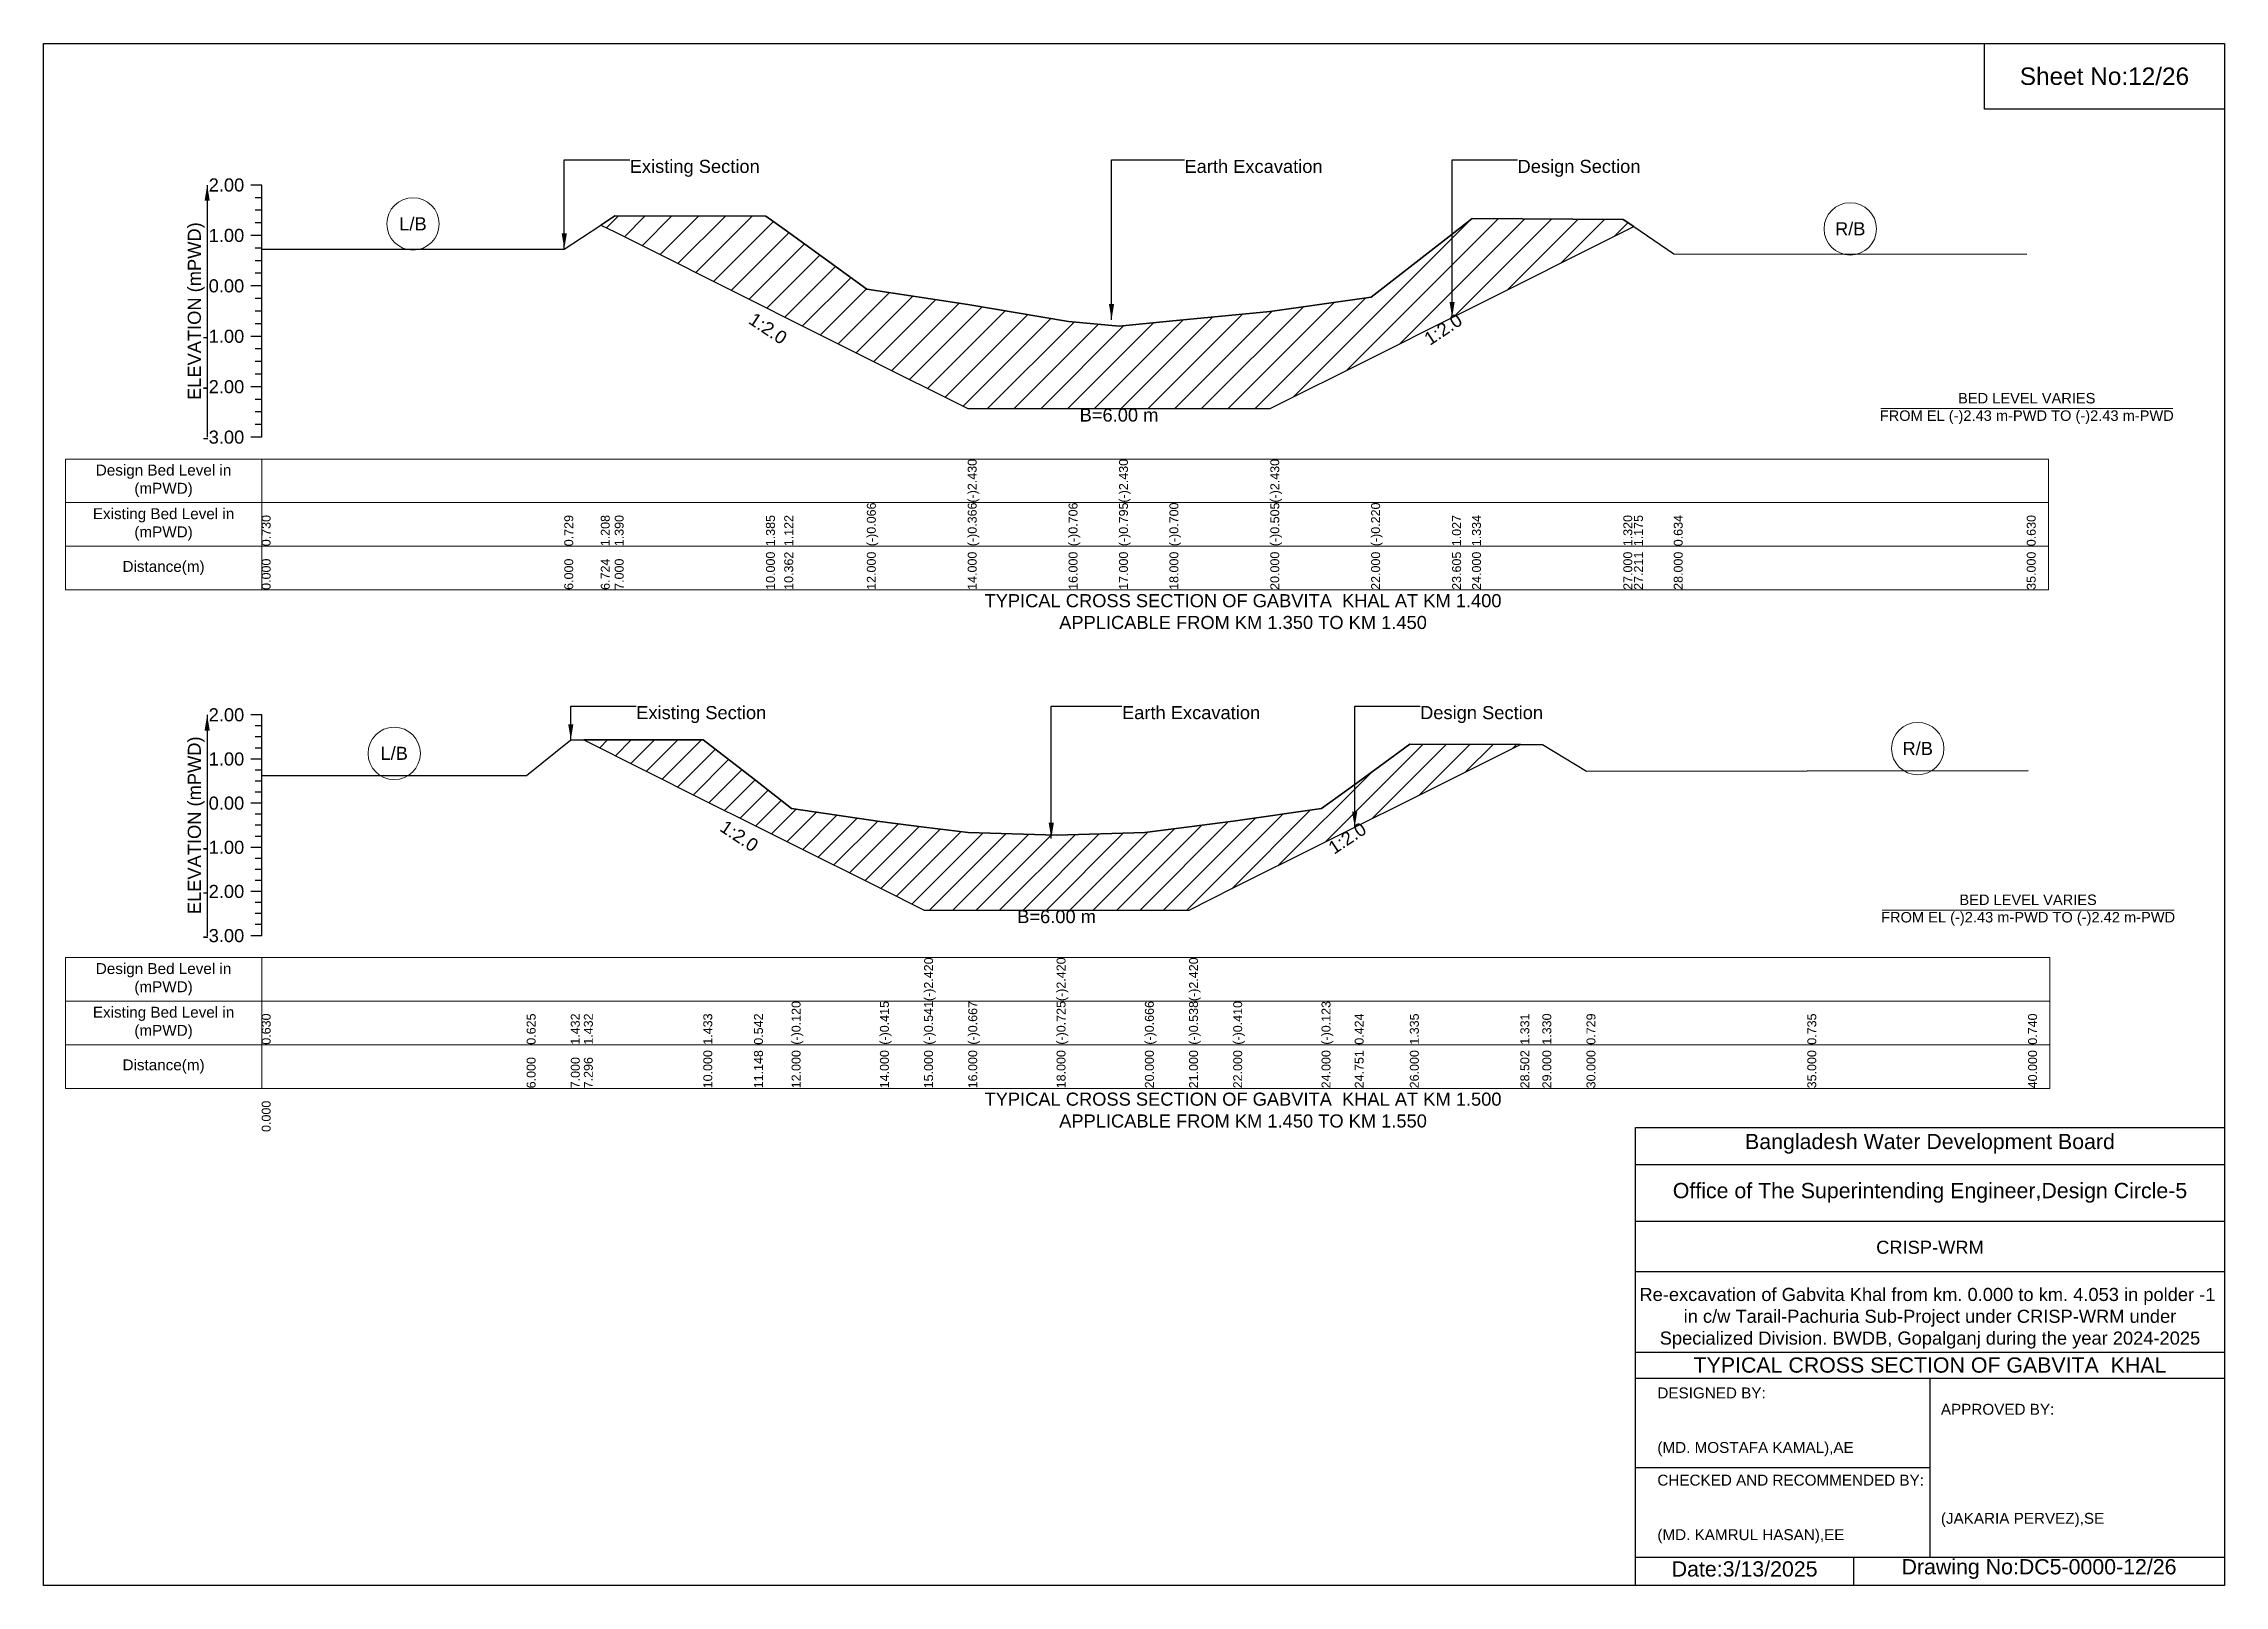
# Model space of a CAD drawing. Header units: feet. Extents: x 91000 to 358000, y -12982 to 34.
# Drawn here: x 210000 to 218000, y -5656 to 0 of the extents above; entities that cross this region are included whole.
import ezdxf

# ---------------------------------------------------------------- set-up
doc = ezdxf.new("R2010")
doc.units = ezdxf.units.FT
doc.header["$LTSCALE"] = 7
doc.header["$MEASUREMENT"] = 0
for name, color, linetype, lineweight in [('Cross section Data Border', 7, 'Continuous', 9), ('Cross Section Labels', 7, 'Continuous', 9), ('Existing_Bed_Level for Xsection', 7, 'Continuous', 25)]:
    doc.layers.add(name, color=color, linetype=linetype, lineweight=lineweight)
doc.styles.get("Standard").update_dxf_attribs({"font": 'arial.ttf'})
doc.dimstyles.get("Standard").update_dxf_attribs({"dimtxt": 0.18, "dimasz": 0.18, "dimexe": 0.18, "dimexo": 0.0625, "dimgap": 0.09, "dimtad": 0, "dimtih": 1, "dimtoh": 1, "dimdec": 4, "dimzin": 0, "dimdsep": 46, "dimtxsty": 'Standard', "dimcen": 0.09, "dimadec": 0, "dimazin": 0, "dimtfac": 1, "dimtdec": 4, "dimtofl": 0, "dimtmove": 0, "dimatfit": 3, "dimfxl": 1, "dimtolj": 1, "dimtzin": 0, "dimarcsym": 0})

msp = doc.modelspace()

# ---------------------------------------------------------------- texts
at = {"attachment_point": 5}
for s, insert, char_height in [('Sheet No:12/26', (217560, -120), 64), ('Bangladesh Water Development Board', (216920, -4036), 56), ('Office of The Superintending Engineer,Design Circle-5', (216920, -4216), 56)]:
    msp.add_mtext(s, dxfattribs=dict(at, insert=insert, char_height=char_height))
for s, insert, char_height, width, attachment_point in [('CRISP-WRM', (216920, -4416), 48, 2240, 5), ('Re-excavation of Gabvita Khal from km. 0.000 to km. 4.053 in polder -1  in c/w Tarail-Pachuria Sub-Project under CRISP-WRM under Specialized Division. BWDB, Gopalganj during the year 2024-2025', (216920, -4676), 48, 2160, 5), ('TYPICAL CROSS SECTION OF GABVITA  KHAL', (216920, -4848), 56, 2240, 5), ('DESIGNED BY:^J^J^J(MD. MOSTAFA KAMAL),AE', (215920, -5056), 40, 1120, 4), ('APPROVED BY:^J^J^J^J^J^J(JAKARIA PERVEZ),SE', (216960, -5216), 40, 1120, 4), ('CHECKED AND RECOMMENDED BY:^J^J^J(MD. KAMRUL HASAN),EE', (215920, -5376), 40, 1120, 4), ('Date:3/13/2025 ', (216240, -5596), 56, 1120, 5), ('Drawing No:DC5-0000-12/26', (217320, -5596), 56, 1760, 5)]:
    msp.add_mtext(s, dxfattribs=dict(insert=insert, char_height=char_height, width=width, attachment_point=attachment_point))
at = {"layer": 'Cross section Data Border', "char_height": 40, "width": 640, "attachment_point": 5}
for s, insert in [('Design Bed Level in (mPWD)', (210440, -1603.9)), ('Existing Bed Level in (mPWD)', (210440, -1763.9)), ('Distance(m)', (210440, -1923.9)), ('Design Bed Level in (mPWD)', (210440, -3432.6)), ('Existing Bed Level in (mPWD)', (210440, -3592.6)), ('Distance(m)', (210440, -3752.6))]:
    msp.add_mtext(s, dxfattribs=dict(at, insert=insert))
at = {"layer": 'Cross Section Labels'}
for s, insert, char_height, attachment_point in [('Existing Section', (212150, -426.4), 48, 1), ('Earth Excavation', (214185, -426.4), 48, 1), ('Design Section', (215407, -426.4), 48, 1), ('L/B', (211355, -661.5), 48, 5), ('R/B', (216627.5, -679.5), 48, 5), ('B=6.00 m', (213945, -1338.5), 48, 2), ('BED LEVEL VARIES ^JFROM EL (-)2.43 m-PWD TO (-)2.43 m-PWD', (217275, -1338.5), 38.4, 5), ('TYPICAL CROSS SECTION OF GABVITA  KHAL AT KM 1.400^JAPPLICABLE FROM KM 1.350 TO KM 1.450', (214400, -2083.9), 48, 5), ('Existing Section', (212174, -2430.2), 48, 1), ('Earth Excavation', (213956, -2430.2), 48, 1), ('Design Section', (215049.6, -2430.2), 48, 1), ('R/B', (216875, -2586.1), 48, 5), ('L/B', (211286, -2603.9), 48, 5), ('B=6.00 m', (213716, -3178.6), 48, 2), ('BED LEVEL VARIES ^JFROM EL (-)2.43 m-PWD TO (-)2.42 m-PWD', (217280, -3178.6), 38.4, 5), ('TYPICAL CROSS SECTION OF GABVITA  KHAL AT KM 1.500^JAPPLICABLE FROM KM 1.450 TO KM 1.550', (214400, -3912.6), 48, 5)]:
    msp.add_mtext(s, dxfattribs=dict(at, insert=insert, char_height=char_height, attachment_point=attachment_point))
at = {"layer": 'Cross Section Labels', "char_height": 48, "attachment_point": 2}
for insert, rotation in [((212670.8, -1025.1), 326.30993), ((215120.7, -1028.1), 33.69007), ((212565.5, -2886.8), 326.30993), ((214769.1, -2895), 33.69007)]:
    msp.add_mtext('1:2.0', dxfattribs=dict(at, insert=insert, rotation=rotation))
at = {"layer": 'Existing_Bed_Level for Xsection', "char_height": 48, "attachment_point": 6}
for s, insert in [('2.00', (210736, -518.9)), ('1.00', (210736, -703.9)), ('0.00', (210736, -888.9)), ('-1.00', (210736, -1073.9)), ('-2.00', (210736, -1258.9)), ('-3.00', (210736, -1443.9)), ('2.00', (210736, -2462.6)), ('1.00', (210736, -2624.6)), ('0.00', (210736, -2786.6)), ('-1.00', (210736, -2948.6)), ('-2.00', (210736, -3110.6)), ('-3.00', (210736, -3272.6))]:
    msp.add_mtext(s, dxfattribs=dict(at, insert=insert))
at = {"layer": 'Existing_Bed_Level for Xsection', "rotation": 90}
for s, insert, char_height, attachment_point in [('ELEVATION (mPWD)', (210560, -981.4), 48, 5), ('(-)2.430', (213390, -1683.9), 32.8, 1), ('(-)2.430', (213945, -1683.9), 32.8, 1), ('(-)2.430', (214500, -1683.9), 32.8, 1), ('0.730', (210800, -1843.9), 32.8, 1), ('0.729', (211910, -1843.9), 32.8, 1), ('1.208', (212044, -1843.9), 32.8, 1), ('1.390', (212095, -1843.9), 32.8, 1), ('1.385', (212650, -1843.9), 32.8, 1), ('1.122', (212717, -1843.9), 32.8, 1), ('(-)0.066', (213020, -1843.9), 32.8, 1), ('(-)0.366', (213390, -1843.9), 32.8, 1), ('(-)0.706', (213760, -1843.9), 32.8, 1), ('(-)0.795', (213945, -1843.9), 32.8, 1), ('(-)0.700', (214130, -1843.9), 32.8, 1), ('(-)0.505', (214500, -1843.9), 32.8, 1), ('(-)0.220', (214870, -1843.9), 32.8, 1), ('1.027', (215167, -1843.9), 32.8, 1), ('1.334', (215240, -1843.9), 32.8, 1), ('1.320', (215795, -1843.9), 32.8, 1), ('1.175', (215834, -1843.9), 32.8, 1), ('0.634', (215980, -1843.9), 32.8, 1), ('0.630', (217275, -1843.9), 32.8, 1), ('0.000', (210800, -2003.9), 32.8, 1), ('6.000', (211910, -2003.9), 32.8, 1), ('6.724', (212044, -2003.9), 32.8, 1), ('7.000', (212095, -2003.9), 32.8, 1), ('10.000', (212650, -2003.9), 32.8, 1), ('10.362', (212717, -2003.9), 32.8, 1), ('12.000', (213020, -2003.9), 32.8, 1), ('14.000', (213390, -2003.9), 32.8, 1), ('16.000', (213760, -2003.9), 32.8, 1), ('17.000', (213945, -2003.9), 32.8, 1), ('18.000', (214130, -2003.9), 32.8, 1), ('20.000', (214500, -2003.9), 32.8, 1), ('22.000', (214870, -2003.9), 32.8, 1), ('23.605', (215167, -2003.9), 32.8, 1), ('24.000', (215240, -2003.9), 32.8, 1), ('27.000', (215795, -2003.9), 32.8, 1), ('27.211', (215834, -2003.9), 32.8, 1), ('28.000', (215980, -2003.9), 32.8, 1), ('35.000', (217275, -2003.9), 32.8, 1), ('ELEVATION (mPWD)', (210560, -2867.6), 48, 5), ('(-)2.420', (213230, -3512.6), 32.8, 1), ('(-)2.420', (213716, -3512.6), 32.8, 1), ('(-)2.420', (214202, -3512.6), 32.8, 1), ('(-)0.120', (212744, -3672.6), 32.8, 1), ('(-)0.415', (213068, -3672.6), 32.8, 1), ('(-)0.541', (213230, -3672.6), 32.8, 1), ('(-)0.667', (213392, -3672.6), 32.8, 1), ('(-)0.725', (213716, -3672.6), 32.8, 1), ('(-)0.666', (214040, -3672.6), 32.8, 1), ('(-)0.538', (214202, -3672.6), 32.8, 1), ('(-)0.410', (214364, -3672.6), 32.8, 1), ('(-)0.123', (214688, -3672.6), 32.8, 1), ('0.630', (210800, -3672.6), 32.8, 1), ('0.625', (211772, -3672.6), 32.8, 1), ('1.432', (211934, -3672.6), 32.8, 1), ('1.432', (211981.9, -3672.6), 32.8, 1), ('1.433', (212420, -3672.6), 32.8, 1), ('0.542', (212606, -3672.6), 32.8, 1), ('0.424', (214809.6, -3672.6), 32.8, 1), ('1.335', (215012, -3672.6), 32.8, 1), ('1.331', (215417.3, -3672.6), 32.8, 1), ('1.330', (215498, -3672.6), 32.8, 1), ('0.729', (215660, -3672.6), 32.8, 1), ('0.735', (216470, -3672.6), 32.8, 1), ('0.740', (217280, -3672.6), 32.8, 1), ('6.000', (211772, -3832.6), 32.8, 1), ('7.000', (211934, -3832.6), 32.8, 1), ('7.296', (211981.9, -3832.6), 32.8, 1), ('10.000', (212420, -3832.6), 32.8, 1), ('11.148', (212606, -3832.6), 32.8, 1), ('12.000', (212744, -3832.6), 32.8, 1), ('14.000', (213068, -3832.6), 32.8, 1), ('15.000', (213230, -3832.6), 32.8, 1), ('16.000', (213392, -3832.6), 32.8, 1), ('18.000', (213716, -3832.6), 32.8, 1), ('20.000', (214040, -3832.6), 32.8, 1), ('21.000', (214202, -3832.6), 32.8, 1), ('22.000', (214364, -3832.6), 32.8, 1), ('24.000', (214688, -3832.6), 32.8, 1), ('24.751', (214809.6, -3832.6), 32.8, 1), ('26.000', (215012, -3832.6), 32.8, 1), ('28.502', (215417.3, -3832.6), 32.8, 1), ('29.000', (215498, -3832.6), 32.8, 1), ('30.000', (215660, -3832.6), 32.8, 1), ('35.000', (216470, -3832.6), 32.8, 1), ('40.000', (217280, -3832.6), 32.8, 1), ('0.000', (210800, -3992.6), 32.8, 1)]:
    msp.add_mtext(s, dxfattribs=dict(at, insert=insert, char_height=char_height, attachment_point=attachment_point))

# ---------------------------------------------------------------- hatches: boundary and pattern name
at = {"layer": 'Existing_Bed_Level for Xsection'}
h = msp.add_hatch(dxfattribs=at)
h.set_pattern_fill('ANSI31', color=256, scale=555, style=0)
h.set_pattern_definition([(45, (0, 160), (-49.055533, 49.055533), [])])
h.paths.add_polyline_path([(212044, -665.5), (212095, -691), (212650, -968.5), (212717, -1002), (213020, -1153.5), (213390, -1338.5), (213760, -1338.5), (213945, -1338.5), (214130, -1338.5), (214500, -1338.5), (214870, -1153.5), (215167, -1005), (215240, -968.5), (215795, -691), (215834, -671.5), (215795, -644.7), (215240, -642.1), (215167, -698.9), (214870, -929.6), (214500, -982.3), (214130, -1018.4), (213945, -1036), (213760, -1019.5), (213390, -956.6), (213020, -901.1), (212717, -681.3), (212650, -632.7), (212095, -631.8)])
h = msp.add_hatch(dxfattribs=at)
h.set_pattern_fill('ANSI31', color=256, scale=486, style=0)
h.set_pattern_definition([(45, (0, 160), (-42.956737, 42.956737), [])])
h.paths.add_polyline_path([(211981.9, -2554.6), (212420, -2773.6), (212606, -2866.6), (212744, -2935.6), (213068, -3097.6), (213230, -3178.6), (213392, -3178.6), (213716, -3178.6), (214040, -3178.6), (214202, -3178.6), (214364, -3097.6), (214688, -2935.6), (214809.6, -2874.8), (215012, -2773.6), (215417.3, -2571), (215012, -2570.3), (214809.6, -2717.8), (214688, -2806.5), (214364, -2853), (214202, -2873.7), (214040, -2894.4), (213716, -2904), (213392, -2894.6), (213230, -2874.2), (213068, -2853.8), (212744, -2806), (212606, -2698.8), (212420, -2554.4)])

# ---------------------------------------------------------------- linework, layer by layer
for points in [[(210000, 0), (218000, 0), (218000, -5656), (210000, -5656)], [(217120, 0), (218000, 0), (218000, -240), (217120, -240)]]:
    msp.add_lwpolyline(points, close=True)
for points in [[(215840, -5656), (215840, -3976), (218000, -3976)], [(215840, -4112), (218000, -4112)], [(215840, -4320), (218000, -4320)], [(215840, -4504), (218000, -4504)], [(215840, -4800), (218000, -4800)], [(215840, -4896), (218000, -4896)], [(216920, -4896), (216920, -5552)], [(215840, -5224), (216920, -5224)], [(215840, -5552), (218000, -5552)], [(216640, -5552), (216640, -5656)]]:
    msp.add_lwpolyline(points)
at = {"layer": 'Cross section Data Border'}
for points in [[(210080, -1523.9), (217355, -1523.9), (217355, -2003.9), (210080, -2003.9)], [(210080, -3352.6), (217360, -3352.6), (217360, -3832.6), (210080, -3832.6)]]:
    msp.add_lwpolyline(points, close=True, dxfattribs=at)
for points in [[(210800, -1523.9), (210800, -2003.9)], [(210080, -1683.9), (217355, -1683.9)], [(210080, -1843.9), (217355, -1843.9)], [(210800, -3352.6), (210800, -3832.6)], [(210080, -3512.6), (217360, -3512.6)], [(210080, -3672.6), (217360, -3672.6)]]:
    msp.add_lwpolyline(points, dxfattribs=at)
at = {"layer": 'Cross Section Labels'}
for points in [[(216739.2, -1338.5), (217810.8, -1338.5)], [(216744.2, -3178.6), (217815.8, -3178.6)]]:
    msp.add_lwpolyline(points, dxfattribs=at)
for centre in [(211355, -661.5), (216627.5, -679.5), (211286, -2603.9), (216875, -2586.1)]:
    msp.add_circle(centre, 96, dxfattribs=at)
at = {"layer": 'Existing_Bed_Level for Xsection'}
for points in [[(210800, -518.9), (210760, -518.9)], [(210800, -1443.9), (210800, -1258.9), (210800, -1073.9), (210800, -888.9), (210800, -703.9), (210800, -518.9)], [(210800, -565.2), (210776, -565.2)], [(210800, -611.4), (210776, -611.4)], [(210800, -753.9), (211910, -754.1), (212044, -665.5), (212095, -631.8), (212650, -632.7), (212717, -681.3), (213020, -901.1), (213390, -956.6), (213390, -956.6), (213760, -1019.5), (213945, -1036), (213945, -1036), (214130, -1018.4), (214500, -982.3), (214500, -982.3), (214870, -929.6), (215167, -698.9), (215240, -642.1), (215795, -644.7), (215834, -671.5), (215980, -771.6), (217275, -772.4)], [(210800, -703.9), (210760, -703.9)], [(210800, -657.7), (210776, -657.7)], [(210800, -750.2), (210776, -750.2)], [(210800, -796.4), (210776, -796.4)], [(210800, -842.7), (210776, -842.7)], [(210800, -888.9), (210760, -888.9)], [(210800, -935.2), (210776, -935.2)], [(210800, -981.4), (210776, -981.4)], [(210800, -1027.7), (210776, -1027.7)], [(210800, -1073.9), (210760, -1073.9)], [(210800, -1120.2), (210776, -1120.2)], [(210800, -1166.4), (210776, -1166.4)], [(210800, -1258.9), (210760, -1258.9)], [(210800, -1212.7), (210776, -1212.7)], [(210800, -1305.2), (210776, -1305.2)], [(210800, -1351.4), (210776, -1351.4)], [(210800, -1397.7), (210776, -1397.7)], [(210800, -1443.9), (210760, -1443.9)], [(210800, -2462.6), (210760, -2462.6)], [(210800, -3272.6), (210800, -3110.6), (210800, -2948.6), (210800, -2786.6), (210800, -2624.6), (210800, -2462.6)], [(210800, -2503.1), (210776, -2503.1)], [(210800, -2543.6), (210776, -2543.6)], [(210800, -2684.5), (211772, -2685.3), (211934, -2554.6), (211981.9, -2554.6), (212420, -2554.4), (212606, -2698.8), (212744, -2806), (213068, -2853.8), (213230, -2874.2), (213230, -2874.2), (213392, -2894.6), (213716, -2904), (213716, -2904), (214040, -2894.4), (214202, -2873.7), (214202, -2873.7), (214364, -2853), (214688, -2806.5), (214809.6, -2717.8), (215012, -2570.3), (215417.3, -2571), (215498, -2571.1), (215660, -2668.5), (216470, -2667.5), (217280, -2666.7)], [(210800, -2624.6), (210760, -2624.6)], [(210800, -2584.1), (210776, -2584.1)], [(210800, -2665.1), (210776, -2665.1)], [(210800, -2705.6), (210776, -2705.6)], [(210800, -2786.6), (210760, -2786.6)], [(210800, -2746.1), (210776, -2746.1)], [(210800, -2827.1), (210776, -2827.1)], [(210800, -2867.6), (210776, -2867.6)], [(210800, -2948.6), (210760, -2948.6)], [(210800, -2908.1), (210776, -2908.1)], [(210800, -2989.1), (210776, -2989.1)], [(210800, -3029.6), (210776, -3029.6)], [(210800, -3110.6), (210760, -3110.6)], [(210800, -3070.1), (210776, -3070.1)], [(210800, -3151.1), (210776, -3151.1)], [(210800, -3191.6), (210776, -3191.6)], [(210800, -3272.6), (210760, -3272.6)], [(210800, -3232.1), (210776, -3232.1)]]:
    msp.add_lwpolyline(points, dxfattribs=at)
for points in [[(212044, -665.5), (212095, -691), (212650, -968.5), (212717, -1002), (213020, -1153.5), (213390, -1338.5), (213390, -1338.5), (213760, -1338.5), (213945, -1338.5), (213945, -1338.5), (214130, -1338.5), (214500, -1338.5), (214500, -1338.5), (214870, -1153.5), (215167, -1005), (215240, -968.5), (215795, -691), (215834, -671.5), (215795, -644.7), (215240, -642.1), (215167, -698.9), (214870, -929.6), (214500, -982.3), (214500, -982.3), (214130, -1018.4), (213945, -1036), (213945, -1036), (213760, -1019.5), (213390, -956.6), (213390, -956.6), (213020, -901.1), (212717, -681.3), (212650, -632.7), (212095, -631.8)], [(211981.9, -2554.6), (212420, -2773.6), (212606, -2866.6), (212744, -2935.6), (213068, -3097.6), (213230, -3178.6), (213230, -3178.6), (213392, -3178.6), (213716, -3178.6), (213716, -3178.6), (214040, -3178.6), (214202, -3178.6), (214202, -3178.6), (214364, -3097.6), (214688, -2935.6), (214809.6, -2874.8), (215012, -2773.6), (215417.3, -2571), (215417.3, -2571), (215417.3, -2571), (215012, -2570.3), (214809.6, -2717.8), (214688, -2806.5), (214364, -2853), (214202, -2873.7), (214202, -2873.7), (214040, -2894.4), (213716, -2904), (213716, -2904), (213392, -2894.6), (213230, -2874.2), (213230, -2874.2), (213068, -2853.8), (212744, -2806), (212606, -2698.8), (212420, -2554.4)]]:
    msp.add_lwpolyline(points, close=True, dxfattribs=at)

msp.set_redraw_order([(e.dxf.handle, doc.entitydb.next_handle()) for e in msp.query("TEXT MTEXT ATTDEF DIMENSION ARC_DIMENSION")])  # texts and dimensions are drawn at this point

# ---------------------------------------------------------------- leaders
at = {"layer": 'Cross Section Labels', "annotation_type": 0, "has_hookline": 1, "hookline_direction": 0}
for points, text_width in [([(211910, -754.1), (211910, -426.4), (212149.9, -426.4)], 467.2), ([(213917.6, -1012.7), (213917.6, -426.4), (214184.9, -426.4)], 497), ([(215167, -1005), (215167, -426.4), (215406.9, -426.4)], 441.2), ([(211934, -2554.6), (211934, -2430.2), (212173.9, -2430.2)], 467.2), ([(213696.6, -2916), (213696.6, -2430.2), (213955.9, -2430.2)], 497), ([(214809.6, -2874.8), (214809.6, -2430.2), (215049.5, -2430.2)], 441.2)]:
    msp.add_leader(points, dimstyle='Standard', override={"dimasz": 57.6}, dxfattribs=dict(at, text_width=text_width))
at = {"layer": 'Existing_Bed_Level for Xsection'}
for points in [[(210600, -518.9), (210600, -1443.9)], [(210600, -2462.6), (210600, -3272.6)]]:
    msp.add_leader(points, dimstyle='Standard', override={"dimasz": 57.6}, dxfattribs=at)

doc.saveas('drawing.dxf')
